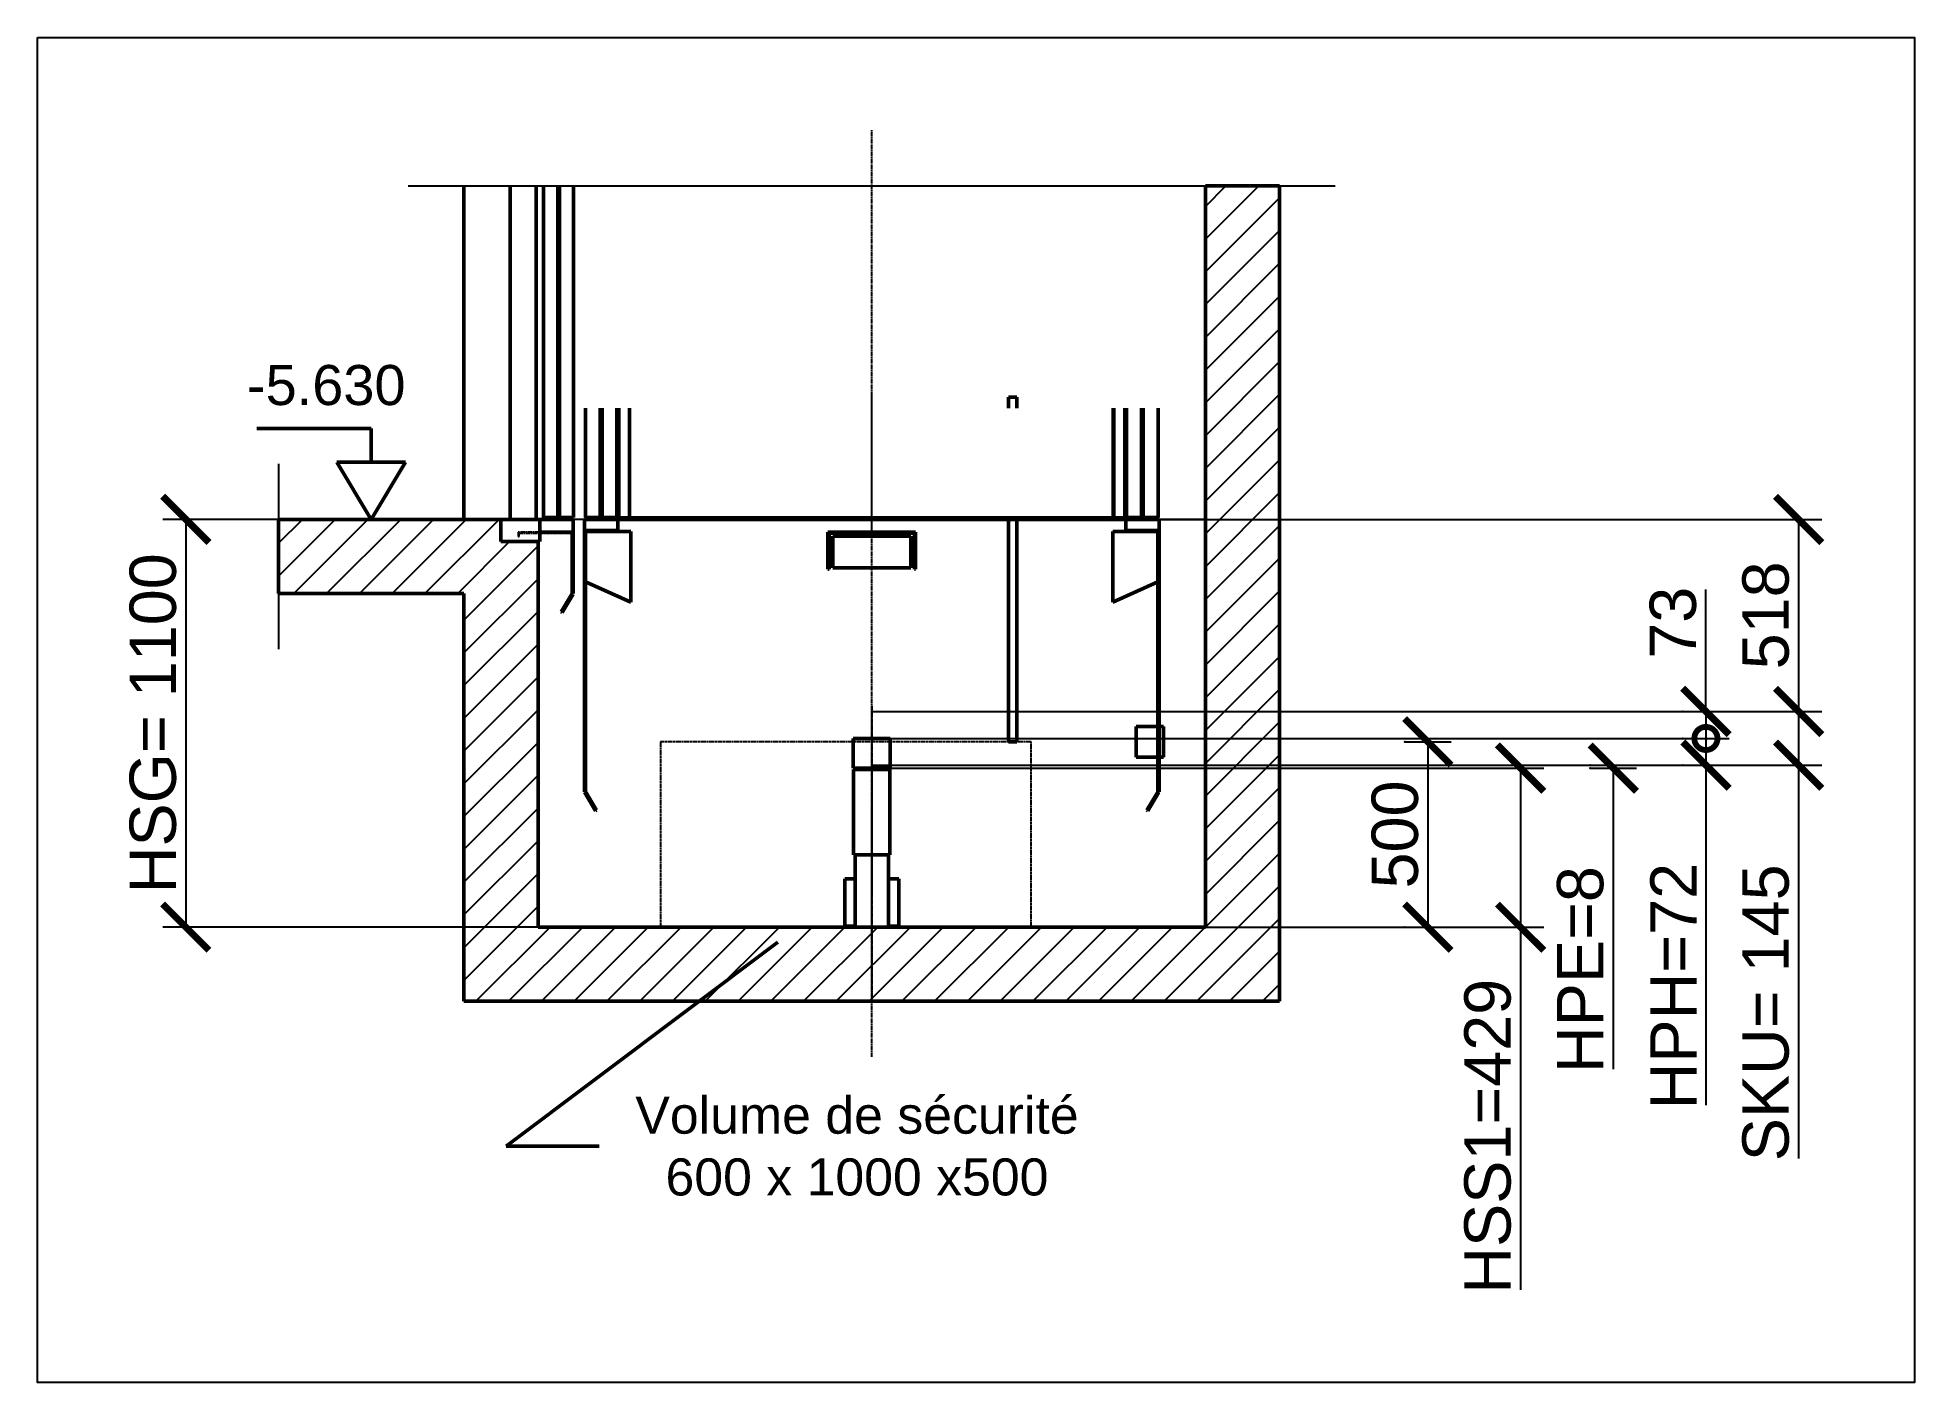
# Model space of a CAD drawing. Header units: millimetres. Extents: x -113 to 75846, y -14769 to 18394.
# Drawn here: x 64689 to 69752, y -250 to 3378 of the extents above; entities that cross this region are included whole.
import ezdxf
from ezdxf.enums import TextEntityAlignment as Align

# ---------------------------------------------------------------- set-up
doc = ezdxf.new("R2010")
doc.units = ezdxf.units.MM
doc.linetypes.add('AM_ISO02W050', pattern=[7.5, 6, -1.5])
doc.linetypes.add('AM_ISO08W050', pattern=[18, 12, -1.5, 3, -1.5])
for name, color, linetype, lineweight in [('AM_0', 7, 'Continuous', 50), ('AM_5', 3, 'Continuous', 25), ('AM_6', 2, 'Continuous', 35), ('LDBuffer-AM_0', 7, 'Continuous', 50), ('LDBuffer-AM_6', 2, 'Continuous', 35), ('LDBuffer-AM_7', 4, 'AM_ISO08W050', 25), ('LDCar-AM_0', 7, 'Continuous', 50), ('LDCar-AM_3', 6, 'AM_ISO02W050', 25), ('LDCar-AM_4', 3, 'Continuous', 25), ('LDCar-AM_6', 2, 'Continuous', 35), ('LDCar-AM_7', 4, 'AM_ISO08W050', 25), ('LDElectricalComponents-AM_0', 7, 'Continuous', 50), ('LDElectricalComponents-AM_6', 2, 'Continuous', 35), ('LDRefugeSpace-AM_3', 6, 'AM_ISO02W050', 25), ('LDRefugeSpace-AM_6', 2, 'Continuous', 35), ('LDShaft-AM_0', 7, 'Continuous', 50), ('LDShaft-AM_4', 3, 'Continuous', 25), ('LDShaft-AM_5', 3, 'Continuous', 25), ('LDShaft-AM_6', 2, 'Continuous', 35), ('LDShaft-AM_7', 4, 'AM_ISO08W050', 25), ('LDShaft-AM_8', 1, 'Continuous', 25)]:
    doc.layers.add(name, color=color, linetype=linetype, lineweight=lineweight)
doc.layers.add('AM_VIEWS', color=1, linetype='Continuous', lineweight=25, plot=False)
doc.styles.add('LD', font='ARIALUNI.TTF')
doc.dimstyles.new('LIFT', dxfattribs={"dimtxt": 2.5, "dimasz": 2.5, "dimexe": 1.25, "dimexo": 0, "dimgap": 0.5, "dimtad": 1, "dimdec": 0, "dimzin": 1, "dimdsep": 46, "dimtxsty": 'LD', "dimblk": 'ARCHTICK', "dimcen": 0, "dimdle": 1, "dimclrd": 3, "dimclre": 3, "dimclrt": 4, "dimadec": 0, "dimazin": 0, "dimtp": 0.1, "dimtm": 0.1, "dimtfac": 0.71, "dimtdec": 0, "dimtix": 1, "dimtmove": 0, "dimatfit": 3, "dimfxl": 1, "dimtolj": 1, "dimarcsym": 0})

msp = doc.modelspace()

# ---------------------------------------------------------------- blocks, each defined once
blk = doc.blocks.new('LD_20150423135319_00000108')
at = {"layer": 'LDCar-AM_4'}
blk.add_line((-2150, 2000), (350, 2000), dxfattribs=at)
blk = doc.blocks.new('LD_20150423135319_00000109')
at = {"layer": 'LDShaft-AM_8'}
for p, q in [((0, 1856.2), (143.8, 2000)), ((0, 1944.5), (55.5, 2000)), ((0, 1767.8), (200, 1967.8)), ((0, 1679.4), (200, 1879.4)), ((0, 1591), (200, 1791)), ((0, 1502.6), (200, 1702.6)), ((0, 1414.2), (200, 1614.2)), ((0, 1325.8), (200, 1525.8)), ((0, 1237.4), (200, 1437.4)), ((0, 1149), (200, 1349)), ((0, 1060.7), (200, 1260.7)), ((0, 972.3), (200, 1172.3)), ((-2500, 947.1), (-2347.1, 1100)), ((-2500, 1035.5), (-2435.5, 1100)), ((-2458.8, 900), (-2258.8, 1100)), ((-2370.4, 900), (-2170.4, 1100)), ((-2282, 900), (-2082, 1100)), ((-2193.6, 900), (-1993.6, 1100)), ((-2105.2, 900), (-1905.2, 1100)), ((0, 883.9), (200, 1083.9)), ((-2016.8, 900), (-1876.8, 1040)), ((-2000, 828.4), (-1800, 1028.4)), ((0, 795.5), (200, 995.5)), ((-2000, 740), (-1800, 940)), ((0, 707.1), (200, 907.1)), ((-2000, 651.7), (-1800, 851.7)), ((0, 618.7), (200, 818.7)), ((-2000, 563.3), (-1800, 763.3)), ((0, 530.3), (200, 730.3)), ((-2000, 474.9), (-1800, 674.9)), ((0, 441.9), (200, 641.9)), ((-2000, 386.5), (-1800, 586.5)), ((0, 353.6), (200, 553.6)), ((-2000, 298.1), (-1800, 498.1)), ((0, 265.2), (200, 465.2)), ((-2000, 209.7), (-1800, 409.7)), ((0, 176.8), (200, 376.8)), ((-2000, 121.3), (-1800, 321.3)), ((0, 88.4), (200, 288.4)), ((-2000, 32.9), (-1800, 232.9)), ((-200, -200), (200, 200)), ((-200, -200), (200, 200)), ((-2000, -55.5), (-1800, 144.5)), ((-111.6, -200), (200, 111.6)), ((-2000, -143.8), (-1800, 56.2)), ((-1614.2, -200), (-1414.2, 0)), ((-1437.4, -200), (-1237.4, 0)), ((-1349, -200), (-1149, 0)), ((-1260.7, -200), (-1060.7, 0)), ((-995.5, -200), (-795.5, 0)), ((-907.1, -200), (-707.1, 0)), ((-553.6, -200), (-353.6, 0)), ((-288.4, -200), (-88.4, 0)), ((-23.2, -200), (200, 23.2)), ((-1967.8, -200), (-1767.8, 0)), ((-1879.4, -200), (-1679.4, 0)), ((-1791, -200), (-1591, 0)), ((-1702.6, -200), (-1502.6, 0)), ((-1525.8, -200), (-1325.8, 0)), ((-1172.3, -200), (-972.3, 0)), ((-1083.9, -200), (-883.9, 0)), ((-818.7, -200), (-618.7, 0)), ((-730.3, -200), (-530.3, 0)), ((-641.9, -200), (-441.9, 0)), ((-465.2, -200), (-265.2, 0)), ((-376.8, -200), (-176.8, 0)), ((65.2, -200), (200, -65.2)), ((153.6, -200), (200, -153.6))]:
    blk.add_line(p, q, dxfattribs=at)
blk = doc.blocks.new('LD_20150423135319_0000010A')
at = {"layer": 'LDShaft-AM_0'}
for p, q in [((-1153.7, -40.9), (-1885.6, -591.3)), ((-1885.6, -591.3), (-1635.6, -591.3))]:
    blk.add_line(p, q, dxfattribs=at)
blk.add_solid([(-1013.9, 64.3), (-1136.2, -64.2), (-1171.3, -17.6), (-1013.9, 64.3)], dxfattribs=at)
at = {"layer": 'LDShaft-AM_0', "insert": (-939.8, -591.3), "char_height": 100, "attachment_point": 5, "style": 'LD'}
blk.add_mtext('\\fArial Unicode MS|b0|i0|u0;\\C256;Volume de sécurité\\P600 x 1000 x500 ', dxfattribs=at)
blk = doc.blocks.new('LD_20150423135319_0000010B')
at = {"layer": 'LDShaft-AM_0'}
for p, q in [((-2000, 2000), (-2000, 1100)), ((0, 2000), (0, 0)), ((20, 2000), (0, 2000)), ((200, 2000), (20, 2000)), ((200, -200), (200, 2000)), ((-2500, 1099.9999), (-2500, 899.9999)), ((-2000, 1099.9999), (-2500, 1099.9999)), ((-1900, 1099.9999), (-2000, 1099.9999)), ((-1900, 1040), (-1900, 1099.9999)), ((-1800, 1040), (-1900, 1040)), ((-1800, 0), (-1800, 1040)), ((-2500, 899.9999), (-2000, 899.9999)), ((-2000, 899.9999), (-2000, 0)), ((-2000, 0), (-2000, -200)), ((0, 0), (-1800, 0)), ((-2000, -200), (0, -200)), ((0, -200), (20, -200)), ((20, -200), (200, -200))]:
    blk.add_line(p, q, dxfattribs=at)
blk = doc.blocks.new('LD_20150423135319_0000010C')
at = {"layer": 'LDShaft-AM_7'}
blk.add_line((0, -12660), (0, -10160), dxfattribs=at)
blk = doc.blocks.new('_ArchTick')
at = {"color": 0, "linetype": 'ByBlock', "const_width": 0.15}
blk.add_lwpolyline([(-0.5, -0.5), (0.5, 0.5)], dxfattribs=at)
blk = doc.blocks.new('_DotSmall')
at = {"color": 0, "linetype": 'ByBlock', "const_width": 0.5}
blk.add_lwpolyline([(-0.0625, 0, 1), (0.0625, 0, 1)], format="xyb", close=True, dxfattribs=at)
blk = doc.blocks.new('*D548')
at = {"layer": 'LDShaft-AM_5', "color": 3, "transparency": 16777216}
for p, q in [((69126.7, 1487.4), (69251.7, 1487.4)), ((69189.2, 1487.4), (69189.2, 1415.4)), ((69126.7, 1415.4), (69251.7, 1415.4)), ((69189.2, 1415.4), (69189.2, 498.1))]:
    blk.add_line(p, q, dxfattribs=at)
for p in [(69127.2, 1487.4), (69127.2, 1415.4)]:
    blk.add_point(p, dxfattribs=at)
at = {"layer": 'LDShaft-AM_5', "color": 3, "transparency": 16777216, "xscale": 125, "yscale": 125, "zscale": 125}
for name, p, rotation in [('_DotSmall', (69189.2, 1487.4), 270), ('_ArchTick', (69189.2, 1415.4), 90)]:
    blk.add_blockref(name, p, dxfattribs=dict(at, rotation=rotation))
at = {"layer": 'LDShaft-AM_5', "color": 4, "transparency": 16777216, "insert": (69164.2, 819.3), "char_height": 125, "attachment_point": 8, "rotation": 90, "style": 'LD'}
blk.add_mtext('HPH=72', dxfattribs=at)
blk = doc.blocks.new('LD_20150423135319_0000010E')
at = {"layer": 'LDBuffer-AM_0'}
for p, q in [((-45, 130), (-73, 130)), ((-73, 130), (-73, 3)), ((73, 130), (45, 130)), ((73, 3), (73, 130)), ((-73, 3), (-45, 3)), ((-45, 3), (-73, 3)), ((-73, 3), (-73, 0)), ((-73, 0), (-45, 0)), ((45, 3), (73, 3)), ((73, 3), (45, 3)), ((45, 0), (73, 0)), ((73, 0), (73, 3))]:
    blk.add_line(p, q, dxfattribs=at)
blk = doc.blocks.new('LD_20150423135319_0000010F')
at = {"layer": 'LDBuffer-AM_0'}
for p, q in [((-46.2, 509), (-50, 509)), ((-50, 509), (-50, 429)), ((-35.4, 509), (-46.2, 509)), ((-19.1, 509), (-35.4, 509)), ((0, 509), (-19.1, 509)), ((19.1, 509), (0, 509)), ((35.4, 509), (19.1, 509)), ((46.2, 509), (35.4, 509)), ((50, 509), (46.2, 509)), ((50, 429), (50, 509)), ((-50, 429), (-46.2, 429)), ((49, 425), (-49, 425)), ((-49, 425), (-49, 195)), ((-46.2, 429), (-35.4, 429)), ((-35.4, 429), (-19.1, 429)), ((-19.1, 429), (0, 429)), ((0, 429), (19.1, 429)), ((19.1, 429), (35.4, 429)), ((35.4, 429), (46.2, 429)), ((46.2, 429), (50, 429)), ((49, 195), (49, 425)), ((-49, 195), (49, 195)), ((-45, 195), (-45, 0)), ((45, 0), (45, 195)), ((-45, 0), (45, 0))]:
    blk.add_line(p, q, dxfattribs=at)
at = {"layer": 'LDBuffer-AM_7'}
blk.add_line((0, 597), (0, -200), dxfattribs=at)
blk = doc.blocks.new('*D551')
at = {"layer": 'LDShaft-AM_5', "color": 3, "transparency": 16777216}
for p, q in [((66939.2, 1407.4), (68751.7, 1407.4)), ((68689.2, 1407.4), (68689.2, 978.4)), ((66939.2, 978.4), (68751.7, 978.4)), ((68689.2, 978.4), (68689.2, 0))]:
    blk.add_line(p, q, dxfattribs=at)
for p in [(66939.7, 1407.4), (66939.7, 978.4)]:
    blk.add_point(p, dxfattribs=at)
at = {"layer": 'LDShaft-AM_5', "color": 3, "transparency": 16777216, "xscale": 125, "yscale": 125, "zscale": 125}
for p, rotation in [((68689.2, 1407.4), 90), ((68689.2, 978.4), 270)]:
    blk.add_blockref('_ArchTick', p, dxfattribs=dict(at, rotation=rotation))
at = {"layer": 'LDShaft-AM_5', "color": 4, "transparency": 16777216, "insert": (68664.2, 414.2), "char_height": 125, "attachment_point": 8, "rotation": 90, "style": 'LD'}
blk.add_mtext('HSS1=429', dxfattribs=at)
blk = doc.blocks.new('*D552')
at = {"layer": 'LDShaft-AM_5', "color": 3, "transparency": 16777216}
for p, q in [((68876.7, 1415.4), (69001.7, 1415.4)), ((68876.7, 1407.4), (69001.7, 1407.4)), ((68939.2, 1415.4), (68939.2, 1407.4)), ((68939.2, 1407.4), (68939.2, 595.4))]:
    blk.add_line(p, q, dxfattribs=at)
for p in [(68877.2, 1415.4), (68877.2, 1407.4)]:
    blk.add_point(p, dxfattribs=at)
at = {"layer": 'LDShaft-AM_5', "color": 3, "transparency": 16777216, "xscale": 125, "yscale": 125, "zscale": 125, "rotation": 90}
blk.add_blockref('_ArchTick', (68939.2, 1407.4), dxfattribs=at)
at = {"layer": 'LDShaft-AM_5', "color": 4, "transparency": 16777216, "insert": (68914.2, 863.9), "char_height": 125, "attachment_point": 8, "rotation": 90, "style": 'LD'}
blk.add_mtext('HPE=8', dxfattribs=at)
blk = doc.blocks.new('_NONE')
blk = doc.blocks.new('*D553')
at = {"layer": 'AM_5', "color": 3, "transparency": 16777216}
for p, q in [((69189.2, 1560.4), (69189.2, 1888.9)), ((69126.7, 1560.4), (69251.7, 1560.4)), ((69189.2, 1560.4), (69189.2, 1487.4)), ((66939.2, 1487.4), (69251.7, 1487.4))]:
    blk.add_line(p, q, dxfattribs=at)
for p in [(69127.2, 1560.4), (66939.7, 1487.4)]:
    blk.add_point(p, dxfattribs=at)
at = {"layer": 'AM_5', "color": 3, "transparency": 16777216, "xscale": 125, "yscale": 125, "zscale": 125}
for name, p, rotation in [('_ArchTick', (69189.2, 1560.4), 270), ('_DotSmall', (69189.2, 1487.4), 90)]:
    blk.add_blockref(name, p, dxfattribs=dict(at, rotation=rotation))
at = {"layer": 'AM_5', "color": 4, "transparency": 16777216, "insert": (69164.2, 1799.6), "char_height": 125, "attachment_point": 8, "rotation": 90, "style": 'LD'}
blk.add_mtext('73', dxfattribs=at)
blk = doc.blocks.new('*D554')
at = {"layer": 'LDShaft-AM_5', "color": 3, "transparency": 16777216}
for p, q in [((66939.2, 2078.4), (69501.7, 2078.4)), ((69439.2, 2078.4), (69439.2, 1560.4)), ((66939.2, 1560.4), (69501.7, 1560.4))]:
    blk.add_line(p, q, dxfattribs=at)
for p in [(66939.7, 2078.4), (66939.7, 1560.4)]:
    blk.add_point(p, dxfattribs=at)
at = {"layer": 'LDShaft-AM_5', "color": 3, "transparency": 16777216, "xscale": 125, "yscale": 125, "zscale": 125}
for p, rotation in [((69439.2, 2078.4), 90), ((69439.2, 1560.4), 270)]:
    blk.add_blockref('_ArchTick', p, dxfattribs=dict(at, rotation=rotation))
at = {"layer": 'LDShaft-AM_5', "color": 4, "transparency": 16777216, "insert": (69414.2, 1819.4), "char_height": 125, "attachment_point": 8, "rotation": 90, "style": 'LD'}
blk.add_mtext('518', dxfattribs=at)
blk = doc.blocks.new('*D555')
at = {"layer": 'LDShaft-AM_5', "color": 3, "transparency": 16777216}
for p, q in [((66939.2, 1560.4), (69501.7, 1560.4)), ((69439.2, 1560.4), (69439.2, 1415.4)), ((66939.2, 1415.4), (69501.7, 1415.4)), ((69439.2, 1415.4), (69439.2, 354))]:
    blk.add_line(p, q, dxfattribs=at)
for p in [(66939.7, 1560.4), (66939.7, 1415.4)]:
    blk.add_point(p, dxfattribs=at)
at = {"layer": 'LDShaft-AM_5', "color": 3, "transparency": 16777216, "xscale": 125, "yscale": 125, "zscale": 125, "rotation": 90}
blk.add_blockref('_ArchTick', (69439.2, 1415.4), dxfattribs=at)
at = {"layer": 'LDShaft-AM_5', "color": 4, "transparency": 16777216, "insert": (69414.2, 747.2), "char_height": 125, "attachment_point": 8, "rotation": 90, "style": 'LD'}
blk.add_mtext('SKU= 145', dxfattribs=at)
blk = doc.blocks.new('LD_20150423135319_00000110')
at = {"layer": 'LDCar-AM_0'}
for p, q in [((-772.5, 300), (-772.5, 5)), ((-732.5, 5), (-732.5, 300)), ((-727.5, 300), (-727.5, 5)), ((-687.5, 5), (-687.5, 300)), ((-685.5, 300), (-685.5, 4)), ((-682.5, 4), (-682.5, 300)), ((-682.5, 300), (-682.5, 4)), ((-653, 300), (-653, 4)), ((-653, 4), (-653, 300)), ((651.5, 4), (651.5, 300)), ((653, 300), (653, 4)), ((653, 4), (653, 300)), ((682.5, 300), (682.5, 4)), ((682.5, 4), (682.5, 300)), ((685.5, 4), (685.5, 300)), ((687.5, 300), (687.5, 5)), ((727.5, 5), (727.5, 300)), ((732.5, 300), (732.5, 5)), ((772.5, 5), (772.5, 300)), ((-775, 0), (-775, -30)), ((-685, 0), (-775, 0)), ((-772.5, 5), (-732.5, 5)), ((-727.5, 5), (-687.5, 5)), ((-651.5, 4), (-686.5, 4)), ((-686.5, 4), (-686.5, 0)), ((-686.5, 0), (-651.5, 0)), ((-685.5, 4), (-682.5, 4)), ((-685, -30), (-685, 0)), ((-682.5, 4), (-653, 4)), ((-653, 4), (651.5, 4)), ((-651.5, 0), (-651.5, 4)), ((650, 4), (-651.5, 4)), ((-651.5, 4), (-651.5, 0)), ((-651.5, 0), (651.5, 0)), ((651.5, 0), (651.5, 4)), ((686.5, 4), (651.5, 4)), ((651.5, 4), (651.5, 0)), ((651.5, 4), (653, 4)), ((651.5, 0), (686.5, 0)), ((653, 4), (682.5, 4)), ((682.5, 4), (685.5, 4)), ((775, 0), (685, 0)), ((685, 0), (685, -30)), ((686.5, 0), (686.5, 4)), ((687.5, 5), (727.5, 5)), ((732.5, 5), (772.5, 5)), ((775, -30), (775, 0)), ((-775, -30), (-775, -735)), ((-772, -30), (-775, -30)), ((-775, -30), (-685, -30)), ((-772, -735), (-772, -30)), ((-650, -33), (-772, -33)), ((-772, -33), (-772, -168)), ((-650, -223), (-650, -33)), ((-118, -34.5), (-118, -134.5)), ((118, -34.5), (-118, -34.5)), ((-115, -134.5), (-115, -37.5)), ((-115, -37.5), (115, -37.5)), ((-105, -45.5), (-105, -48.7)), ((105, -45.5), (-105, -45.5)), ((-105, -48.7), (-105, -57.9)), ((105, -48.7), (105, -45.5)), ((105, -57.9), (105, -48.7)), ((115, -37.5), (115, -134.5)), ((118, -134.5), (118, -34.5)), ((650, -33), (650, -223)), ((772, -33), (650, -33)), ((685, -30), (775, -30)), ((775, -30), (772, -30)), ((772, -30), (772, -735)), ((772, -168), (772, -33)), ((775, -735), (775, -30)), ((-115, -75.5), (-115, -76.5)), ((-105, -75.5), (-115, -75.5)), ((-115, -76.5), (-115, -79.2)), ((-115, -79.2), (-115, -83.2)), ((-115, -83.2), (-115, -88)), ((-115, -88), (-115, -92.8)), ((-115, -92.8), (-115, -96.8)), ((-115, -96.8), (-115, -99.5)), ((-115, -99.5), (-115, -100.5)), ((-115, -100.5), (-105, -100.5)), ((-105, -57.9), (-105, -71.7)), ((-105, -71.7), (-105, -88)), ((-105, -76.5), (-105, -75.5)), ((-105, -79.2), (-105, -76.5)), ((-105, -83.2), (-105, -79.2)), ((-105, -88), (-105, -83.2)), ((-105, -88), (-105, -104.3)), ((-105, -92.8), (-105, -88)), ((-105, -96.8), (-105, -92.8)), ((-105, -99.5), (-105, -96.8)), ((-105, -100.5), (-105, -99.5)), ((105, -71.7), (105, -57.9)), ((105, -88), (105, -71.7)), ((105, -75.5), (105, -76.5)), ((115, -75.5), (105, -75.5)), ((105, -76.5), (105, -79.2)), ((105, -79.2), (105, -83.2)), ((105, -83.2), (105, -88)), ((105, -104.3), (105, -88)), ((105, -88), (105, -92.8)), ((105, -92.8), (105, -96.8)), ((105, -96.8), (105, -99.5)), ((105, -99.5), (105, -100.5)), ((105, -100.5), (115, -100.5)), ((115, -76.5), (115, -75.5)), ((115, -79.2), (115, -76.5)), ((115, -83.2), (115, -79.2)), ((115, -88), (115, -83.2)), ((115, -92.8), (115, -88)), ((115, -96.8), (115, -92.8)), ((115, -99.5), (115, -96.8)), ((115, -100.5), (115, -99.5)), ((-118, -134.5), (-115, -134.5)), ((-105, -104.3), (-105, -118.1)), ((-105, -118.1), (-105, -127.3)), ((-105, -127.3), (-105, -130.5)), ((-105, -130.5), (105, -130.5)), ((105, -118.1), (105, -104.3)), ((105, -127.3), (105, -118.1)), ((105, -130.5), (105, -127.3)), ((115, -134.5), (118, -134.5)), ((-772, -168), (-650, -223)), ((650, -223), (772, -168)), ((-775, -735), (-772, -735)), ((-772.2, -734.2), (-774.8, -735.8)), ((-774.8, -735.8), (-744.8, -785.8)), ((-742.2, -784.2), (-772.2, -734.2)), ((772.2, -734.2), (742.2, -784.2)), ((744.8, -785.8), (774.8, -735.8)), ((772, -735), (775, -735)), ((774.8, -735.8), (772.2, -734.2)), ((-744.8, -785.8), (-742.2, -784.2)), ((742.2, -784.2), (744.8, -785.8))]:
    blk.add_line(p, q, dxfattribs=at)
at = {"layer": 'LDCar-AM_3'}
for p, q in [((-772.5, 300), (-772.5, 0)), ((-732.5, 0), (-732.5, 300)), ((-727.5, 300), (-727.5, 0)), ((-687.5, 0), (-687.5, 300)), ((687.5, 300), (687.5, 0)), ((727.5, 0), (727.5, 300)), ((732.5, 300), (732.5, 0)), ((772.5, 0), (772.5, 300)), ((-772.5, 0), (-732.5, 0)), ((-727.5, 0), (-687.5, 0)), ((687.5, 0), (727.5, 0)), ((732.5, 0), (772.5, 0))]:
    blk.add_line(p, q, dxfattribs=at)
blk = doc.blocks.new('LD_20150423135319_00000111')
at = {"layer": 'LDElectricalComponents-AM_0'}
for p, q in [((-10.2, 930), (-11, 930)), ((-11, 930), (-11, 900)), ((-7.8, 930), (-10.2, 930)), ((-4.2, 930), (-7.8, 930)), ((0, 930), (-4.2, 930)), ((4.2, 930), (0, 930)), ((7.8, 930), (4.2, 930)), ((10.2, 930), (7.8, 930)), ((11, 930), (10.2, 930)), ((11, 900), (11, 930)), ((-11, 600), (-11, 0)), ((11, 0), (11, 600)), ((-11, 0), (-10.2, 0)), ((-10.2, 0), (-7.8, 0)), ((-7.8, 0), (-4.2, 0)), ((-4.2, 0), (0, 0)), ((0, 0), (4.2, 0)), ((4.2, 0), (7.8, 0)), ((7.8, 0), (10.2, 0)), ((10.2, 0), (11, 0))]:
    blk.add_line(p, q, dxfattribs=at)
blk = doc.blocks.new('LD_20150423135319_00000112')
at = {"layer": 'AM_0'}
for p, q in [((22, 41.5), (-36.5, 41.5)), ((-36.5, 41.5), (-36.5, -41.5)), ((22, 41.5), (-36.5, 41.5)), ((-36.5, 41.5), (-36.5, -41.5)), ((36.5, 41.5), (25, 41.5)), ((36.5, 41.5), (25, 41.5)), ((36.5, -41.5), (36.5, 41.5)), ((36.5, -41.5), (36.5, 41.5)), ((-36.5, -41.5), (22, -41.5)), ((-36.5, -41.5), (22, -41.5)), ((25, -41.5), (36.5, -41.5)), ((25, -41.5), (36.5, -41.5))]:
    blk.add_line(p, q, dxfattribs=at)
blk = doc.blocks.new('*D559')
at = {"layer": 'LDShaft-AM_5', "color": 3, "transparency": 16777216}
for p, q in [((68376.7, 1478.4), (68501.7, 1478.4)), ((68439.2, 1478.4), (68439.2, 978.4)), ((68376.7, 978.4), (68501.7, 978.4))]:
    blk.add_line(p, q, dxfattribs=at)
for p in [(68377.2, 1478.4), (68377.2, 978.4)]:
    blk.add_point(p, dxfattribs=at)
at = {"layer": 'LDShaft-AM_5', "color": 3, "transparency": 16777216, "xscale": 125, "yscale": 125, "zscale": 125}
for p, rotation in [((68439.2, 1478.4), 90), ((68439.2, 978.4), 270)]:
    blk.add_blockref('_ArchTick', p, dxfattribs=dict(at, rotation=rotation))
at = {"layer": 'LDShaft-AM_5', "color": 4, "transparency": 16777216, "insert": (68414.2, 1228.4), "char_height": 125, "attachment_point": 8, "rotation": 90, "style": 'LD'}
blk.add_mtext('500', dxfattribs=at)
blk = doc.blocks.new('LD_20150423135319_00000113')
at = {"layer": 'LDShaft-AM_4'}
blk.add_line((-700, 150), (-700, -350.0001), dxfattribs=at)
blk = doc.blocks.new('LD_ENTRY_FLOOR_L')
for p, q in [((-150, 250), (0, 0)), ((0, 0), (150, 250))]:
    blk.add_line(p, q)
at = {"layer": 'AM_0'}
for p, q in [((0, 397.7), (-500, 397.7)), ((0, 250), (0, 397.7)), ((150, 250), (-150, 250))]:
    blk.add_line(p, q, dxfattribs=at)
blk = doc.blocks.new('LD_20150423135319_00000114')
at = {"layer": 'LDCar-AM_0', "xscale": 0.617, "yscale": 0.617, "zscale": 0.617}
blk.add_blockref('LD_ENTRY_FLOOR_L', (0, 0), dxfattribs=at)
at = {"layer": 'LDCar-AM_0', "style": 'LD'}
blk.add_text('-5.630', height=107.975, dxfattribs=at).set_placement((92.55, 308.5), align=Align.RIGHT)
blk = doc.blocks.new('LD_20150423135319_00000115')
at = {"layer": 'LDCar-AM_0'}
for p, q in [((70, 900), (70, 5)), ((108, 5), (108, 900)), ((113, 900), (113, 5)), ((151, 5), (151, 900)), ((60, 0), (60, -34)), ((150, 0), (60, 0)), ((70, 5), (108, 5)), ((113, 5), (151, 5)), ((150, -34), (150, 0)), ((60, -34), (150, -34)), ((147, -34), (147, -200)), ((150, -34), (147, -34)), ((150, -200), (150, -34)), ((147.2, -200.2), (117.2, -249.2)), ((119.8, -250.8), (149.8, -201.8)), ((147, -200), (150, -200)), ((149.8, -201.8), (147.2, -200.2)), ((117.2, -249.2), (119.8, -250.8))]:
    blk.add_line(p, q, dxfattribs=at)
at = {"layer": 'LDCar-AM_3'}
for p, q in [((70, 900), (70, 5)), ((108, 5), (108, 900)), ((113, 900), (113, 5)), ((151, 5), (151, 900)), ((70, 5), (108, 5)), ((113, 5), (151, 5))]:
    blk.add_line(p, q, dxfattribs=at)
at = {"layer": 'LDCar-AM_7'}
for p, q in [((1, -34), (1, -46)), ((147, -34), (1, -34)), ((1, -46), (4, -46)), ((4, -46), (4, -37)), ((4, -37), (147, -37)), ((147, -37), (147, -34))]:
    blk.add_line(p, q, dxfattribs=at)
blk = doc.blocks.new('LD_20150423135319_00000116')
at = {"layer": 'LDShaft-AM_0'}
for p, q in [((-20.5, 900), (-20.5, 0)), ((50, 0), (50, 900)), ((-20.5, 0), (50, 0))]:
    blk.add_line(p, q, dxfattribs=at)
blk = doc.blocks.new('LD_20150423135319_00000117')
at = {"layer": 'LDShaft-AM_0'}
for p, q in [((-700, 0), (-700, -0.0001)), ((5, 0), (-700, 0)), ((5, -60), (5, 0)), ((-100, -60), (5, -60))]:
    blk.add_line(p, q, dxfattribs=at)
blk = doc.blocks.new('LD_20150423135319_00000118')
at = {"layer": 'LDRefugeSpace-AM_3'}
for p, q in [((500, 250), (-500, 250)), ((-500, 250), (-500, -250)), ((500, -250), (500, 250)), ((-500, -250), (500, -250))]:
    blk.add_line(p, q, dxfattribs=at)
blk = doc.blocks.new('*D566')
at = {"layer": 'LDShaft-AM_5', "color": 3, "transparency": 16777216}
for p, q in [((67839.2, 2078.4), (65026.7, 2078.4)), ((65089.2, 2078.4), (65089.2, 978.4)), ((67839.2, 978.4), (65026.7, 978.4))]:
    blk.add_line(p, q, dxfattribs=at)
for p in [(67838.7, 2078.4), (67838.7, 978.4)]:
    blk.add_point(p, dxfattribs=at)
at = {"layer": 'LDShaft-AM_5', "color": 3, "transparency": 16777216, "xscale": 125, "yscale": 125, "zscale": 125}
for p, rotation in [((65089.2, 2078.4), 90), ((65089.2, 978.4), 270)]:
    blk.add_blockref('_ArchTick', p, dxfattribs=dict(at, rotation=rotation))
at = {"layer": 'LDShaft-AM_5', "color": 4, "transparency": 16777216, "insert": (65064.2, 1528.4), "char_height": 125, "attachment_point": 8, "rotation": 90, "style": 'LD'}
blk.add_mtext('HSG= 1100', dxfattribs=at)

# ---------------------------------------------------------------- dimensions: what is measured, and where the dimension line sits
at = {"layer": 'AM_5'}
dim = msp.add_linear_dim(base=(69189.2, 1523.9), p1=(66939.2, 1487.4), p2=(69126.7, 1560.4), angle=90, dimstyle='LIFT', override={"dimscale": 50, "dimtxt": 2.5, "dimjust": 2, "dimblk1": 'DOTSMALL', "dimsah": 1, "dimtix": 0}, dxfattribs=at)
dim.commit()
dim.dimension.update_dxf_attribs({"geometry": '*D553', "text_midpoint": (69189.2, 1523.9)})
at = {"layer": 'LDShaft-AM_5'}
for base, p1, p2, text, override, picture, middle in [((65089.2, 1528.4), (67839.2, 978.4), (67839.2, 2078.4), 'HSG= <>', {"dimscale": 50, "dimtxt": 2.5, "dimtix": 1}, '*D566', (65089.2, 1528.4)), ((69439.2, 1487.9), (66939.2, 1415.4), (66939.2, 1560.4), 'SKU= <>', {"dimscale": 50, "dimtxt": 2.5, "dimjust": 1, "dimblk2": 'NONE', "dimtix": 0}, '*D555', (69439.2, 1487.9)), ((69189.2, 1451.4), (69126.7, 1415.4), (69126.7, 1487.4), 'HPH=<>', {"dimscale": 50, "dimtxt": 2.5, "dimjust": 1, "dimblk2": 'DOTSMALL', "dimsah": 1, "dimtix": 0}, '*D548', (69189.2, 1451.4)), ((68689.2, 1192.9), (66939.2, 978.4), (66939.2, 1407.4), 'HSS1=<>', {"dimscale": 50, "dimtxt": 2.5, "dimjust": 1, "dimtix": 0}, '*D551', (68689.2, 1192.9)), ((68939.2, 1411.4), (68876.7, 1407.4), (68876.7, 1415.4), 'HPE=<>', {"dimscale": 50, "dimtxt": 2.5, "dimjust": 1, "dimblk2": 'NONE', "dimtix": 0}, '*D552', (68939.2, 1411.4))]:
    dim = msp.add_linear_dim(base=base, p1=p1, p2=p2, angle=90, text=text, dimstyle='LIFT', override=override, dxfattribs=at)
    dim.commit()
    dim.dimension.update_dxf_attribs({"geometry": picture, "text_midpoint": middle})
for base, p1, p2, picture, middle in [((69439.2, 1819.4), (66939.2, 1560.4), (66939.2, 2078.4), '*D554', (69439.2, 1819.4)), ((68439.2, 1228.4), (68376.7, 978.4), (68376.7, 1478.4), '*D559', (68439.2, 1228.4))]:
    dim = msp.add_linear_dim(base=base, p1=p1, p2=p2, angle=90, dimstyle='LIFT', override={"dimscale": 50, "dimtxt": 2.5, "dimtix": 1}, dxfattribs=at)
    dim.commit()
    dim.dimension.update_dxf_attribs({"geometry": picture, "text_midpoint": middle})

# ---------------------------------------------------------------- linework, layer by layer
at = {"layer": 'AM_VIEWS'}
msp.add_lwpolyline([(64689.2, 3378.4), (69751.7, 3378.4), (69751.7, -250), (64689.2, -250)], close=True, dxfattribs=at)

# ---------------------------------------------------------------- block references
at = {"layer": 'AM_6'}
msp.add_blockref('LD_20150423135319_00000112', (67689.2, 1478.4), dxfattribs=at)
at = {"layer": 'LDBuffer-AM_6'}
for name in ['LD_20150423135319_0000010F', 'LD_20150423135319_0000010E']:
    msp.add_blockref(name, (66939.2, 978.4), dxfattribs=at)
at = {"layer": 'LDCar-AM_6'}
for name, p in [('LD_20150423135319_00000108', (67839.2, 978.4)), ('LD_20150423135319_00000115', (65984.2, 2078.4)), ('LD_20150423135319_00000114', (65589.2, 2078.4)), ('LD_20150423135319_00000110', (66939.2, 2078.4))]:
    msp.add_blockref(name, p, dxfattribs=at)
at = {"layer": 'LDElectricalComponents-AM_6'}
msp.add_blockref('LD_20150423135319_00000111', (67319.2, 1478.4), dxfattribs=at)
at = {"layer": 'LDRefugeSpace-AM_6'}
msp.add_blockref('LD_20150423135319_00000118', (66869.2, 1228.4), dxfattribs=at)
at = {"layer": 'LDShaft-AM_6'}
for name, p in [('LD_20150423135319_0000010C', (66939.2, 13288.4)), ('LD_20150423135319_00000109', (67839.2, 978.4)), ('LD_20150423135319_0000010B', (67839.2, 978.4)), ('LD_20150423135319_00000116', (65984.2, 2078.4)), ('LD_20150423135319_00000113', (66039.2, 2078.4)), ('LD_20150423135319_00000117', (66039.2, 2078.4)), ('LD_20150423135319_0000010A', (67839.2, 978.4))]:
    msp.add_blockref(name, p, dxfattribs=at)

msp.set_redraw_order([(e.dxf.handle, doc.entitydb.next_handle()) for e in msp.query("TEXT MTEXT ATTDEF DIMENSION ARC_DIMENSION")])  # texts and dimensions are drawn at this point

doc.saveas('drawing.dxf')
